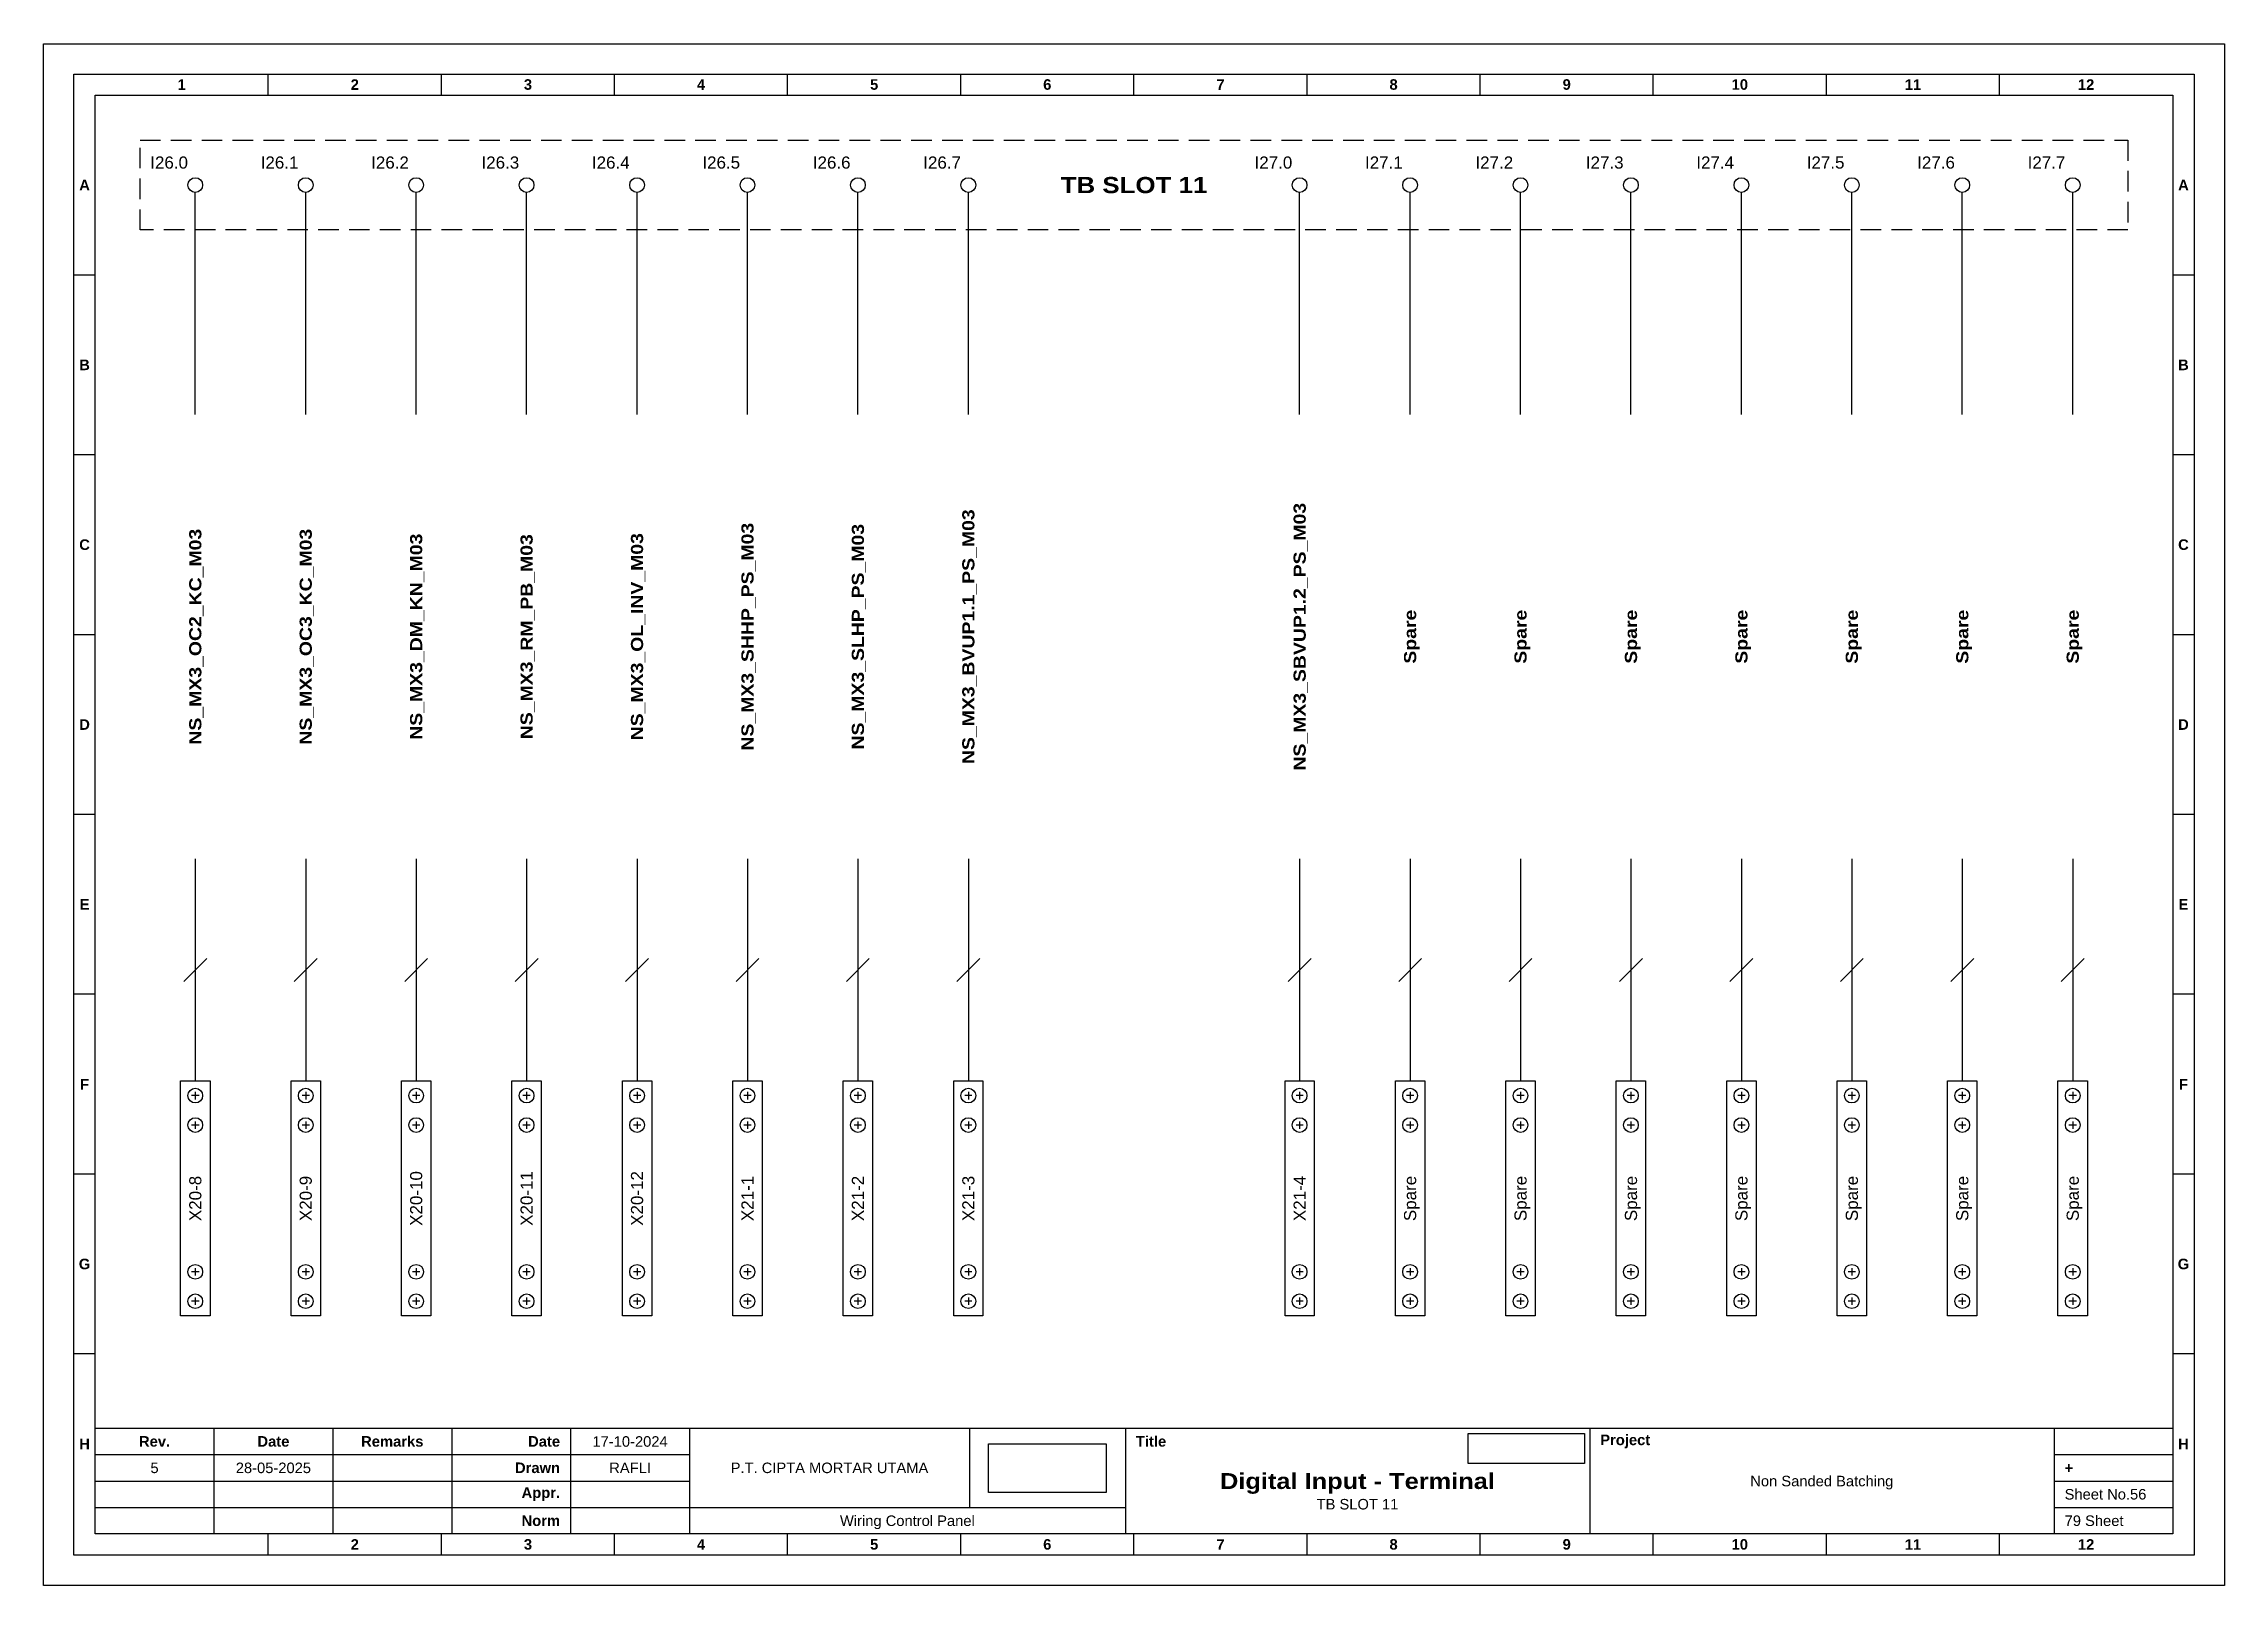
# Model space of a CAD drawing. Header units: millimetres. Extents: x 1758 to 3576, y 1915 to 2566.
# Drawn here: x 2687.4 to 2956.7, y 1914.5 to 2104.9 of the extents above; entities that cross this region are included whole.
import ezdxf
from ezdxf.enums import TextEntityAlignment as Align

# ---------------------------------------------------------------- set-up
doc = ezdxf.new("R2010")
doc.units = ezdxf.units.MM
doc.linetypes.add('HIDDEN', pattern=[9.525, 6.35, -3.175])
doc.styles.add('Bold', font='ariblk.ttf', dxfattribs={"height": 25.4})
doc.styles.get("Standard").update_dxf_attribs({"font": 'arial.ttf'})
picture_1 = doc.add_image_def('image1.png', size_in_pixel=(2048, 847))
picture_2 = doc.add_image_def('image2.png', size_in_pixel=(2092, 542))

msp = doc.modelspace()

# ---------------------------------------------------------------- texts
at = {"ltscale": 500}
for s, p in [('I26.0', (2705.22, 2090.25)), ('I26.1', (2718.86, 2090.25)), ('I26.2', (2732.5, 2090.25)), ('I26.3', (2746.13, 2090.25)), ('I26.4', (2759.77, 2090.25)), ('I26.5', (2773.41, 2090.25)), ('I26.6', (2787.05, 2090.25)), ('I26.7', (2800.69, 2090.25)), ('I27.0', (2841.61, 2090.25)), ('I27.1', (2855.25, 2090.25)), ('I27.2', (2868.89, 2090.25)), ('I27.3', (2882.53, 2090.25)), ('I27.4', (2896.17, 2090.25)), ('I27.5', (2909.81, 2090.25)), ('I27.6', (2923.45, 2090.25)), ('I27.7', (2937.09, 2090.25))]:
    msp.add_text(s, height=1.5, dxfattribs=at).set_placement(p, align=Align.MIDDLE_RIGHT)
at = {"ltscale": 500, "style": 'Bold'}
msp.add_text('TB SLOT 11', height=2, dxfattribs=at).set_placement((2822.06, 2087.47), align=Align.MIDDLE_CENTER)
for s, p in [('NS_MX3_BVUP1.1_PS_M03', (2801.6, 2031.69)), ('NS_MX3_SBVUP1.2_PS_M03', (2842.52, 2031.69)), ('NS_MX3_OC2_KC_M03', (2706.12, 2031.69)), ('NS_MX3_OC3_KC_M03', (2719.76, 2031.69)), ('NS_MX3_DM_KN_M03', (2733.4, 2031.69)), ('NS_MX3_OL_INV_M03', (2760.68, 2031.69)), ('NS_MX3_SHHP_PS_M03', (2774.32, 2031.69)), ('NS_MX3_SLHP_PS_M03', (2787.96, 2031.69)), ('NS_MX3_RM_PB_M03', (2747.04, 2031.69)), ('Spare', (2856.16, 2031.69)), ('Spare', (2869.8, 2031.69)), ('Spare', (2883.44, 2031.69)), ('Spare', (2897.08, 2031.69)), ('Spare', (2910.72, 2031.69)), ('Spare', (2924.36, 2031.69)), ('Spare', (2938, 2031.69))]:
    msp.add_text(s, height=1.5, rotation=90, dxfattribs=at).set_placement(p, align=Align.MIDDLE_CENTER)
at = {"ltscale": 500}
for s, p in [('X20-8', (2706.12, 1962.31)), ('X20-9', (2719.76, 1962.31)), ('X20-10', (2733.4, 1962.31)), ('X20-11', (2747.04, 1962.31)), ('X20-12', (2760.68, 1962.31)), ('X21-1', (2774.32, 1962.31)), ('X21-2', (2787.96, 1962.31)), ('X21-3', (2801.6, 1962.31)), ('X21-4', (2842.52, 1962.31)), ('Spare', (2856.16, 1962.31)), ('Spare', (2869.8, 1962.31)), ('Spare', (2883.44, 1962.31)), ('Spare', (2897.08, 1962.31)), ('Spare', (2910.72, 1962.31)), ('Spare', (2924.36, 1962.31)), ('Spare', (2938, 1962.31))]:
    msp.add_text(s, height=1.5, rotation=90, dxfattribs=at).set_placement(p, align=Align.MIDDLE_CENTER)

# ---------------------------------------------------------------- blocks, each defined once
blk = doc.blocks.new('KOP MU PROJECT')
at = {"color": 6, "ltscale": 50}
for p, q in [((27.74, 184.05), (27.74, 186.66)), ((49.13, 184.05), (49.13, 186.66)), ((70.51, 184.05), (70.51, 186.66)), ((91.89, 184.05), (91.89, 186.66)), ((113.27, 184.05), (113.27, 186.66)), ((134.66, 184.05), (134.66, 186.66)), ((156.04, 184.05), (156.04, 186.66)), ((177.42, 184.05), (177.42, 186.66)), ((198.8, 184.05), (198.8, 186.66)), ((220.19, 184.05), (220.19, 186.66)), ((241.57, 184.05), (241.57, 186.66)), ((6.36, 161.84), (3.75, 161.84)), ((265.59, 161.84), (262.98, 161.84)), ((6.36, 139.63), (3.75, 139.63)), ((265.59, 139.63), (262.98, 139.63)), ((6.36, 117.42), (3.75, 117.42)), ((265.59, 117.42), (262.98, 117.42)), ((6.36, 95.22), (3.75, 95.22)), ((265.59, 95.22), (262.98, 95.22)), ((6.36, 73.01), (3.75, 73.01)), ((265.59, 73.01), (262.98, 73.01)), ((6.36, 50.8), (3.75, 50.8)), ((265.59, 50.8), (262.98, 50.8)), ((6.36, 28.59), (3.75, 28.59)), ((265.59, 28.59), (262.98, 28.59)), ((27.74, 3.75), (27.74, 6.36)), ((49.13, 3.75), (49.13, 6.36)), ((70.51, 3.75), (70.51, 6.36)), ((91.89, 3.75), (91.89, 6.36)), ((113.27, 3.75), (113.27, 6.36)), ((134.66, 3.75), (134.66, 6.36)), ((156.04, 3.75), (156.04, 6.36)), ((177.42, 3.75), (177.42, 6.36)), ((198.8, 3.75), (198.8, 6.36)), ((220.19, 3.75), (220.19, 6.36)), ((241.57, 3.75), (241.57, 6.36))]:
    blk.add_line(p, q, dxfattribs=at)
at = {"ltscale": 50}
for p, q in [((6.36, 19.41), (262.98, 19.41)), ((21.04, 19.41), (21.04, 6.36)), ((35.72, 19.41), (35.72, 6.36)), ((50.41, 19.41), (50.41, 6.36)), ((65.09, 19.41), (65.09, 6.36)), ((79.77, 19.41), (79.77, 6.36)), ((114.35, 19.41), (114.35, 9.62)), ((133.6, 19.41), (133.6, 6.36)), ((190.95, 19.41), (190.95, 6.36)), ((248.3, 19.41), (248.3, 6.36)), ((6.36, 16.15), (79.77, 16.15)), ((248.3, 16.15), (262.98, 16.15)), ((6.36, 12.89), (79.77, 12.89)), ((248.3, 12.89), (262.98, 12.89)), ((6.36, 9.62), (133.6, 9.62)), ((248.3, 9.62), (262.98, 9.62))]:
    blk.add_line(p, q, dxfattribs=at)
at = {"color": 1, "ltscale": 50}
blk.add_lwpolyline([(269.34, 0), (0, 0), (0, 190.41), (269.34, 190.41)], close=True, dxfattribs=at)
at = {"color": 6, "ltscale": 50}
for points in [[(265.59, 3.75), (3.75, 3.75), (3.75, 186.66), (265.59, 186.66)], [(262.98, 6.36), (6.36, 6.36), (6.36, 184.05), (262.98, 184.05)]]:
    blk.add_lwpolyline(points, close=True, dxfattribs=at)
at = {"ltscale": 50, "char_height": 1.305, "attachment_point": 4}
for s, width, heights, insert in [('\\pxqc;{\\fArial|b1|i0|c0|p34;1}', 21.3825, [2.51], (6.36, 185.36)), ('\\pxqc;{\\fArial|b1|i0|c0|p34;2}', 21.3825, [2.51], (27.74, 185.36)), ('\\pxqc;{\\fArial|b1|i0|c0|p34;3}', 21.3825, [2.51], (49.13, 185.36)), ('\\pxqc;{\\fArial|b1|i0|c0|p34;4}', 21.3825, [2.51], (70.51, 185.36)), ('\\pxqc;{\\fArial|b1|i0|c0|p34;5}', 21.3825, [2.51], (91.89, 185.36)), ('\\pxqc;{\\fArial|b1|i0|c0|p34;6}', 21.3825, [2.51], (113.27, 185.36)), ('\\pxqc;{\\fArial|b1|i0|c0|p34;7}', 21.3825, [2.51], (134.66, 185.36)), ('\\pxqc;{\\fArial|b1|i0|c0|p34;8}', 21.3825, [2.51], (156.04, 185.36)), ('\\pxqc;{\\fArial|b1|i0|c0|p34;9}', 21.3825, [2.51], (177.42, 185.36)), ('\\pxqc;{\\fArial|b1|i0|c0|p34;10}', 21.3825, [2.51], (198.8, 185.36)), ('\\pxqc;{\\fArial|b1|i0|c0|p34;11}', 21.3825, [2.51], (220.19, 185.36)), ('\\pxqc;{\\fArial|b1|i0|c0|p34;12}', 21.3825, [2.51], (241.57, 185.36)), ('\\pxqc;{\\fArial|b1|i0|c0|p34;A}', 2.61, [2.51], (3.75, 172.95)), ('\\pxqc;{\\fArial|b1|i0|c0|p34;A}', 2.61, [2.51], (262.98, 172.95)), ('\\pxqc;{\\fArial|b1|i0|c0|p34;B}', 2.61, [2.51], (3.75, 150.74)), ('\\pxqc;{\\fArial|b1|i0|c0|p34;B}', 2.61, [2.51], (262.98, 150.74)), ('\\pxqc;{\\fArial|b1|i0|c0|p34;C}', 2.61, [2.51], (3.75, 128.53)), ('\\pxqc;{\\fArial|b1|i0|c0|p34;C}', 2.61, [2.51], (262.98, 128.53)), ('\\pxqc;{\\fArial|b1|i0|c0|p34;D}', 2.61, [2.51], (3.75, 106.32)), ('\\pxqc;{\\fArial|b1|i0|c0|p34;D}', 2.61, [2.51], (262.98, 106.32)), ('\\pxqc;{\\fArial|b1|i0|c0|p34;E}', 2.61, [2.51], (3.75, 84.11)), ('\\pxqc;{\\fArial|b1|i0|c0|p34;E}', 2.61, [2.51], (262.98, 84.11)), ('\\pxqc;{\\fArial|b1|i0|c0|p34;F}', 2.61, [2.51], (3.75, 61.9)), ('\\pxqc;{\\fArial|b1|i0|c0|p34;F}', 2.61, [2.51], (262.98, 61.9)), ('\\pxqc;{\\fArial|b1|i0|c0|p34;G}', 2.61, [2.51], (3.75, 39.69)), ('\\pxqc;{\\fArial|b1|i0|c0|p34;G}', 2.61, [2.51], (262.98, 39.69)), ('\\pxqc;{\\fArial|b1|i0|c0|p34;H}', 2.61, [2.51], (3.75, 17.47)), ('\\pxqc;{\\fArial|b1|i0|c0|p34;Rev.}', 14.6811, [2.88], (6.36, 17.78)), ('\\pxqc;{\\fArial|b1|i0|c0|p34;Date}', 14.6811, [2.88], (21.04, 17.78)), ('\\pxqc;{\\fArial|b1|i0|c0|p34;Remarks}', 14.6811, [2.88], (35.72, 17.78)), ('\\pxqr;{\\fArial|b1|i0|c0|p34;Date}', 13.3761, [2.88], (50.41, 17.78)), ('\\pxql;{\\fArial|b1|i0|c0|p34;Title}', 50.2419, [2.88], (134.9, 17.78)), ('\\pxql;{\\fArial|b1|i0|c0|p34;Project}', 50.2419, [2.88], (192.25, 17.78)), ('\\pxqc;{\\fArial|b1|i0|c0|p34;H}', 2.61, [2.51], (262.98, 17.47)), ('\\pxqr;{\\fArial|b1|i0|c0|p34;Drawn}', 13.3761, [2.88], (50.41, 14.52)), ('\\pxql;{\\fArial|b1|i0|c0|p34;+}', 14.6811, [2.88], (249.61, 14.52)), ('\\pxqr;{\\fArial|b1|i0|c0|p34;Appr.}', 13.3761, [2.88], (50.41, 11.26)), ('\\pxqr;{\\fArial|b1|i0|c0|p34;Norm}', 13.3761, [2.88], (50.41, 7.99)), ('\\pxqc;{\\fArial|b1|i0|c0|p34;2}', 21.3825, [2.51], (27.74, 5.06)), ('\\pxqc;{\\fArial|b1|i0|c0|p34;3}', 21.3825, [2.51], (49.13, 5.06)), ('\\pxqc;{\\fArial|b1|i0|c0|p34;4}', 21.3825, [2.51], (70.51, 5.06)), ('\\pxqc;{\\fArial|b1|i0|c0|p34;5}', 21.3825, [2.51], (91.89, 5.06)), ('\\pxqc;{\\fArial|b1|i0|c0|p34;6}', 21.3825, [2.51], (113.27, 5.06)), ('\\pxqc;{\\fArial|b1|i0|c0|p34;7}', 21.3825, [2.51], (134.66, 5.06)), ('\\pxqc;{\\fArial|b1|i0|c0|p34;8}', 21.3825, [2.51], (156.04, 5.06)), ('\\pxqc;{\\fArial|b1|i0|c0|p34;9}', 21.3825, [2.51], (177.42, 5.06)), ('\\pxqc;{\\fArial|b1|i0|c0|p34;10}', 21.3825, [2.51], (198.8, 5.06)), ('\\pxqc;{\\fArial|b1|i0|c0|p34;11}', 21.3825, [2.51], (220.19, 5.06)), ('\\pxqc;{\\fArial|b1|i0|c0|p34;12}', 21.3825, [2.51], (241.57, 5.06))]:
    blk.add_mtext_dynamic_manual_height_columns(s, width=width, gutter_width=0.0326, heights=heights, dxfattribs=dict(at, insert=insert))
at = {"ltscale": 50}
for tag, p in [('DATECREATED', (72.43, 17.78)), ('REV', (13.7, 14.52)), ('REVDATE', (28.38, 14.52)), ('REMARKS', (43.06, 14.52)), ('DRAWN', (72.43, 14.52)), ('COMPANY', (97.06, 14.52)), ('PROJECT', (219.62, 12.89)), ('APPR', (72.43, 11.26)), ('NORM', (72.43, 7.99)), ('DRAWINGCATEGORY', (106.68, 7.99)), ('DESCRIPTION', (162.27, 10.03))]:
    blk.add_attdef(tag, text='', height=1.3, dxfattribs=at).set_placement(p, align=Align.MIDDLE_CENTER)
at = {"ltscale": 50, "style": 'Bold'}
blk.add_attdef('TITLE', text='', height=1.96, dxfattribs=at).set_placement((162.27, 12.89), align=Align.MIDDLE_CENTER)
at = {"ltscale": 50}
for tag, p in [('SHEETNUMBER', (249.61, 11.26)), ('TOTALSHEET', (249.61, 7.99))]:
    blk.add_attdef(tag, text='', height=1.3, dxfattribs=at).set_placement(p, align=Align.MIDDLE_LEFT)
image = blk.add_image(picture_1, insert=(116.72, 11.48), size_in_units=(14.5, 6), dxfattribs=at)
image.dxf.flags = 15
image = blk.add_image(picture_2, insert=(175.94, 15.04), size_in_units=(14.36, 3.72), dxfattribs=at)
image.dxf.flags = 15

# ---------------------------------------------------------------- linework, layer by layer
at = {"color": 146, "true_color": 0x105689}
for p, q in [((2706.12, 2059.13), (2706.12, 2086.57)), ((2719.76, 2059.13), (2719.76, 2086.57)), ((2733.4, 2059.13), (2733.4, 2086.57)), ((2747.04, 2059.13), (2747.04, 2086.57)), ((2760.68, 2059.13), (2760.68, 2086.57)), ((2774.32, 2059.13), (2774.32, 2086.57)), ((2787.96, 2059.13), (2787.96, 2086.57)), ((2801.6, 2059.13), (2801.6, 2086.57)), ((2842.52, 2059.13), (2842.52, 2086.57)), ((2856.16, 2059.13), (2856.16, 2086.57)), ((2869.8, 2059.13), (2869.8, 2086.57)), ((2883.44, 2059.13), (2883.44, 2086.57)), ((2897.08, 2059.13), (2897.08, 2086.57)), ((2910.72, 2059.13), (2910.72, 2086.57)), ((2924.36, 2059.13), (2924.36, 2086.57)), ((2938, 2059.13), (2938, 2086.57)), ((2706.12, 2004.26), (2706.12, 1976.82)), ((2719.76, 2004.26), (2719.76, 1976.82)), ((2733.4, 2004.26), (2733.4, 1976.82)), ((2747.04, 2004.26), (2747.04, 1976.82)), ((2760.68, 2004.26), (2760.68, 1976.82)), ((2774.32, 2004.26), (2774.32, 1976.82)), ((2787.96, 2004.26), (2787.96, 1976.82)), ((2801.6, 2004.26), (2801.6, 1976.82)), ((2842.52, 2004.26), (2842.52, 1976.82)), ((2856.16, 2004.26), (2856.16, 1976.82)), ((2869.8, 2004.26), (2869.8, 1976.82)), ((2883.44, 2004.26), (2883.44, 1976.82)), ((2897.08, 2004.26), (2897.08, 1976.82)), ((2910.72, 2004.26), (2910.72, 1976.82)), ((2924.36, 2004.26), (2924.36, 1976.82)), ((2938, 2004.26), (2938, 1976.82)), ((2704.71, 1989.12), (2707.54, 1991.95)), ((2718.35, 1989.12), (2721.18, 1991.95)), ((2731.99, 1989.12), (2734.82, 1991.95)), ((2745.63, 1989.12), (2748.46, 1991.95)), ((2759.27, 1989.12), (2762.1, 1991.95)), ((2772.91, 1989.12), (2775.74, 1991.95)), ((2786.55, 1989.12), (2789.37, 1991.95)), ((2800.19, 1989.12), (2803.01, 1991.95)), ((2841.11, 1989.12), (2843.93, 1991.95)), ((2854.75, 1989.12), (2857.57, 1991.95)), ((2868.38, 1989.12), (2871.21, 1991.95)), ((2882.02, 1989.12), (2884.85, 1991.95)), ((2895.66, 1989.12), (2898.49, 1991.95)), ((2909.3, 1989.12), (2912.13, 1991.95)), ((2922.94, 1989.12), (2925.77, 1991.95)), ((2936.58, 1989.12), (2939.41, 1991.95))]:
    msp.add_line(p, q, dxfattribs=at)
at = {"color": 6}
for p, q in [((2706.58, 1975.01), (2705.67, 1975.01)), ((2706.12, 1975.46), (2706.12, 1974.55)), ((2720.22, 1975.01), (2719.31, 1975.01)), ((2719.76, 1975.46), (2719.76, 1974.55)), ((2733.86, 1975.01), (2732.95, 1975.01)), ((2733.4, 1975.46), (2733.4, 1974.55)), ((2747.49, 1975.01), (2746.59, 1975.01)), ((2747.04, 1975.46), (2747.04, 1974.55)), ((2761.13, 1975.01), (2760.23, 1975.01)), ((2760.68, 1975.46), (2760.68, 1974.55)), ((2774.77, 1975.01), (2773.87, 1975.01)), ((2774.32, 1975.46), (2774.32, 1974.55)), ((2788.41, 1975.01), (2787.51, 1975.01)), ((2787.96, 1975.46), (2787.96, 1974.55)), ((2802.05, 1975.01), (2801.15, 1975.01)), ((2801.6, 1975.46), (2801.6, 1974.55)), ((2842.97, 1975.01), (2842.07, 1975.01)), ((2842.52, 1975.46), (2842.52, 1974.55)), ((2856.61, 1975.01), (2855.71, 1975.01)), ((2856.16, 1975.46), (2856.16, 1974.55)), ((2870.25, 1975.01), (2869.35, 1975.01)), ((2869.8, 1975.46), (2869.8, 1974.55)), ((2883.89, 1975.01), (2882.99, 1975.01)), ((2883.44, 1975.46), (2883.44, 1974.55)), ((2897.53, 1975.01), (2896.63, 1975.01)), ((2897.08, 1975.46), (2897.08, 1974.55)), ((2911.17, 1975.01), (2910.27, 1975.01)), ((2910.72, 1975.46), (2910.72, 1974.55)), ((2924.81, 1975.01), (2923.9, 1975.01)), ((2924.36, 1975.46), (2924.36, 1974.55)), ((2938.45, 1975.01), (2937.54, 1975.01)), ((2938, 1975.46), (2938, 1974.55)), ((2706.12, 1971.83), (2706.12, 1970.93)), ((2719.76, 1971.83), (2719.76, 1970.93)), ((2733.4, 1971.83), (2733.4, 1970.93)), ((2747.04, 1971.83), (2747.04, 1970.93)), ((2760.68, 1971.83), (2760.68, 1970.93)), ((2774.32, 1971.83), (2774.32, 1970.93)), ((2787.96, 1971.83), (2787.96, 1970.93)), ((2801.6, 1971.83), (2801.6, 1970.93)), ((2842.52, 1971.83), (2842.52, 1970.93)), ((2856.16, 1971.83), (2856.16, 1970.93)), ((2869.8, 1971.83), (2869.8, 1970.93)), ((2883.44, 1971.83), (2883.44, 1970.93)), ((2897.08, 1971.83), (2897.08, 1970.93)), ((2910.72, 1971.83), (2910.72, 1970.93)), ((2924.36, 1971.83), (2924.36, 1970.93)), ((2938, 1971.83), (2938, 1970.93)), ((2706.58, 1971.38), (2705.67, 1971.38)), ((2720.22, 1971.38), (2719.31, 1971.38)), ((2733.86, 1971.38), (2732.95, 1971.38)), ((2747.49, 1971.38), (2746.59, 1971.38)), ((2761.13, 1971.38), (2760.23, 1971.38)), ((2774.77, 1971.38), (2773.87, 1971.38)), ((2788.41, 1971.38), (2787.51, 1971.38)), ((2802.05, 1971.38), (2801.15, 1971.38)), ((2842.97, 1971.38), (2842.07, 1971.38)), ((2856.61, 1971.38), (2855.71, 1971.38)), ((2870.25, 1971.38), (2869.35, 1971.38)), ((2883.89, 1971.38), (2882.99, 1971.38)), ((2897.53, 1971.38), (2896.63, 1971.38)), ((2911.17, 1971.38), (2910.27, 1971.38)), ((2924.81, 1971.38), (2923.9, 1971.38)), ((2938.45, 1971.38), (2937.54, 1971.38)), ((2706.58, 1953.25), (2705.67, 1953.25)), ((2706.12, 1953.7), (2706.12, 1952.79)), ((2720.22, 1953.25), (2719.31, 1953.25)), ((2719.76, 1953.7), (2719.76, 1952.79)), ((2733.86, 1953.25), (2732.95, 1953.25)), ((2733.4, 1953.7), (2733.4, 1952.79)), ((2747.49, 1953.25), (2746.59, 1953.25)), ((2747.04, 1953.7), (2747.04, 1952.79)), ((2761.13, 1953.25), (2760.23, 1953.25)), ((2760.68, 1953.7), (2760.68, 1952.79)), ((2774.77, 1953.25), (2773.87, 1953.25)), ((2774.32, 1953.7), (2774.32, 1952.79)), ((2788.41, 1953.25), (2787.51, 1953.25)), ((2787.96, 1953.7), (2787.96, 1952.79)), ((2802.05, 1953.25), (2801.15, 1953.25)), ((2801.6, 1953.7), (2801.6, 1952.79)), ((2842.97, 1953.25), (2842.07, 1953.25)), ((2842.52, 1953.7), (2842.52, 1952.79)), ((2856.61, 1953.25), (2855.71, 1953.25)), ((2856.16, 1953.7), (2856.16, 1952.79)), ((2870.25, 1953.25), (2869.35, 1953.25)), ((2869.8, 1953.7), (2869.8, 1952.79)), ((2883.89, 1953.25), (2882.99, 1953.25)), ((2883.44, 1953.7), (2883.44, 1952.79)), ((2897.53, 1953.25), (2896.63, 1953.25)), ((2897.08, 1953.7), (2897.08, 1952.79)), ((2911.17, 1953.25), (2910.27, 1953.25)), ((2910.72, 1953.7), (2910.72, 1952.79)), ((2924.81, 1953.25), (2923.9, 1953.25)), ((2924.36, 1953.7), (2924.36, 1952.79)), ((2938.45, 1953.25), (2937.54, 1953.25)), ((2938, 1953.7), (2938, 1952.79)), ((2706.12, 1950.07), (2706.12, 1949.17)), ((2719.76, 1950.07), (2719.76, 1949.17)), ((2733.4, 1950.07), (2733.4, 1949.17)), ((2747.04, 1950.07), (2747.04, 1949.17)), ((2760.68, 1950.07), (2760.68, 1949.17)), ((2774.32, 1950.07), (2774.32, 1949.17)), ((2787.96, 1950.07), (2787.96, 1949.17)), ((2801.6, 1950.07), (2801.6, 1949.17)), ((2842.52, 1950.07), (2842.52, 1949.17)), ((2856.16, 1950.07), (2856.16, 1949.17)), ((2869.8, 1950.07), (2869.8, 1949.17)), ((2883.44, 1950.07), (2883.44, 1949.17)), ((2897.08, 1950.07), (2897.08, 1949.17)), ((2910.72, 1950.07), (2910.72, 1949.17)), ((2924.36, 1950.07), (2924.36, 1949.17)), ((2938, 1950.07), (2938, 1949.17)), ((2706.58, 1949.62), (2705.67, 1949.62)), ((2720.22, 1949.62), (2719.31, 1949.62)), ((2733.86, 1949.62), (2732.95, 1949.62)), ((2747.49, 1949.62), (2746.59, 1949.62)), ((2761.13, 1949.62), (2760.23, 1949.62)), ((2774.77, 1949.62), (2773.87, 1949.62)), ((2788.41, 1949.62), (2787.51, 1949.62)), ((2802.05, 1949.62), (2801.15, 1949.62)), ((2842.97, 1949.62), (2842.07, 1949.62)), ((2856.61, 1949.62), (2855.71, 1949.62)), ((2870.25, 1949.62), (2869.35, 1949.62)), ((2883.89, 1949.62), (2882.99, 1949.62)), ((2897.53, 1949.62), (2896.63, 1949.62)), ((2911.17, 1949.62), (2910.27, 1949.62)), ((2924.81, 1949.62), (2923.9, 1949.62)), ((2938.45, 1949.62), (2937.54, 1949.62))]:
    msp.add_line(p, q, dxfattribs=at)
at = {"linetype": 'HIDDEN', "ltscale": 0.4}
msp.add_lwpolyline([(2699.3, 2093.02), (2944.82, 2093.02), (2944.82, 2081.92), (2699.3, 2081.92)], close=True, dxfattribs=at)
at = {"color": 6}
for points in [[(2704.31, 1976.82), (2707.94, 1976.82), (2707.94, 1947.81), (2704.31, 1947.81)], [(2717.95, 1976.82), (2721.58, 1976.82), (2721.58, 1947.81), (2717.95, 1947.81)], [(2731.59, 1976.82), (2735.22, 1976.82), (2735.22, 1947.81), (2731.59, 1947.81)], [(2745.23, 1976.82), (2748.85, 1976.82), (2748.85, 1947.81), (2745.23, 1947.81)], [(2758.87, 1976.82), (2762.49, 1976.82), (2762.49, 1947.81), (2758.87, 1947.81)], [(2772.51, 1976.82), (2776.13, 1976.82), (2776.13, 1947.81), (2772.51, 1947.81)], [(2786.15, 1976.82), (2789.77, 1976.82), (2789.77, 1947.81), (2786.15, 1947.81)], [(2799.79, 1976.82), (2803.41, 1976.82), (2803.41, 1947.81), (2799.79, 1947.81)], [(2840.71, 1976.82), (2844.33, 1976.82), (2844.33, 1947.81), (2840.71, 1947.81)], [(2854.35, 1976.82), (2857.97, 1976.82), (2857.97, 1947.81), (2854.35, 1947.81)], [(2867.99, 1976.82), (2871.61, 1976.82), (2871.61, 1947.81), (2867.99, 1947.81)], [(2881.63, 1976.82), (2885.25, 1976.82), (2885.25, 1947.81), (2881.63, 1947.81)], [(2895.27, 1976.82), (2898.89, 1976.82), (2898.89, 1947.81), (2895.27, 1947.81)], [(2908.91, 1976.82), (2912.53, 1976.82), (2912.53, 1947.81), (2908.91, 1947.81)], [(2922.54, 1976.82), (2926.17, 1976.82), (2926.17, 1947.81), (2922.54, 1947.81)], [(2936.18, 1976.82), (2939.81, 1976.82), (2939.81, 1947.81), (2936.18, 1947.81)]]:
    msp.add_lwpolyline(points, close=True, dxfattribs=at)
at = {"color": 146, "ltscale": 500, "true_color": 0x105689}
for centre in [(2706.12, 2087.47), (2719.76, 2087.47), (2733.4, 2087.47), (2747.04, 2087.47), (2760.68, 2087.47), (2774.32, 2087.47), (2787.96, 2087.47), (2801.6, 2087.47), (2842.52, 2087.47), (2856.16, 2087.47), (2869.8, 2087.47), (2883.44, 2087.47), (2897.08, 2087.47), (2910.72, 2087.47), (2924.36, 2087.47), (2938, 2087.47)]:
    msp.add_circle(centre, 0.907, dxfattribs=at)
at = {"color": 6, "ltscale": 500}
for centre in [(2706.12, 1975.01), (2719.76, 1975.01), (2733.4, 1975.01), (2747.04, 1975.01), (2760.68, 1975.01), (2774.32, 1975.01), (2787.96, 1975.01), (2801.6, 1975.01), (2842.52, 1975.01), (2856.16, 1975.01), (2869.8, 1975.01), (2883.44, 1975.01), (2897.08, 1975.01), (2910.72, 1975.01), (2924.36, 1975.01), (2938, 1975.01), (2706.12, 1971.38), (2719.76, 1971.38), (2733.4, 1971.38), (2747.04, 1971.38), (2760.68, 1971.38), (2774.32, 1971.38), (2787.96, 1971.38), (2801.6, 1971.38), (2842.52, 1971.38), (2856.16, 1971.38), (2869.8, 1971.38), (2883.44, 1971.38), (2897.08, 1971.38), (2910.72, 1971.38), (2924.36, 1971.38), (2938, 1971.38), (2706.12, 1953.25), (2719.76, 1953.25), (2733.4, 1953.25), (2747.04, 1953.25), (2760.68, 1953.25), (2774.32, 1953.25), (2787.96, 1953.25), (2801.6, 1953.25), (2842.52, 1953.25), (2856.16, 1953.25), (2869.8, 1953.25), (2883.44, 1953.25), (2897.08, 1953.25), (2910.72, 1953.25), (2924.36, 1953.25), (2938, 1953.25), (2706.12, 1949.62), (2719.76, 1949.62), (2733.4, 1949.62), (2747.04, 1949.62), (2760.68, 1949.62), (2774.32, 1949.62), (2787.96, 1949.62), (2801.6, 1949.62), (2842.52, 1949.62), (2856.16, 1949.62), (2869.8, 1949.62), (2883.44, 1949.62), (2897.08, 1949.62), (2910.72, 1949.62), (2924.36, 1949.62), (2938, 1949.62)]:
    msp.add_circle(centre, 0.907, dxfattribs=at)

# ---------------------------------------------------------------- block references
msp.add_blockref('KOP MU PROJECT', (2687.39, 1914.52)).add_auto_attribs({'DESCRIPTION': 'TB SLOT 11', 'TITLE': 'Digital Input - Terminal', 'PROJECT': 'Non Sanded Batching', 'COMPANY': 'P.T. CIPTA MORTAR UTAMA', 'DRAWINGCATEGORY': 'Wiring Control Panel', 'DRAWN': 'RAFLI', 'DATECREATED': '17-10-2024', 'REVDATE': '28-05-2025', 'REV': '5', 'SHEETNUMBER': 'Sheet No.56', 'TOTALSHEET': '79 Sheet'})

msp.set_redraw_order([(e.dxf.handle, doc.entitydb.next_handle()) for e in msp.query("TEXT MTEXT ATTDEF DIMENSION ARC_DIMENSION")])  # texts and dimensions are drawn at this point

doc.saveas('drawing.dxf')
